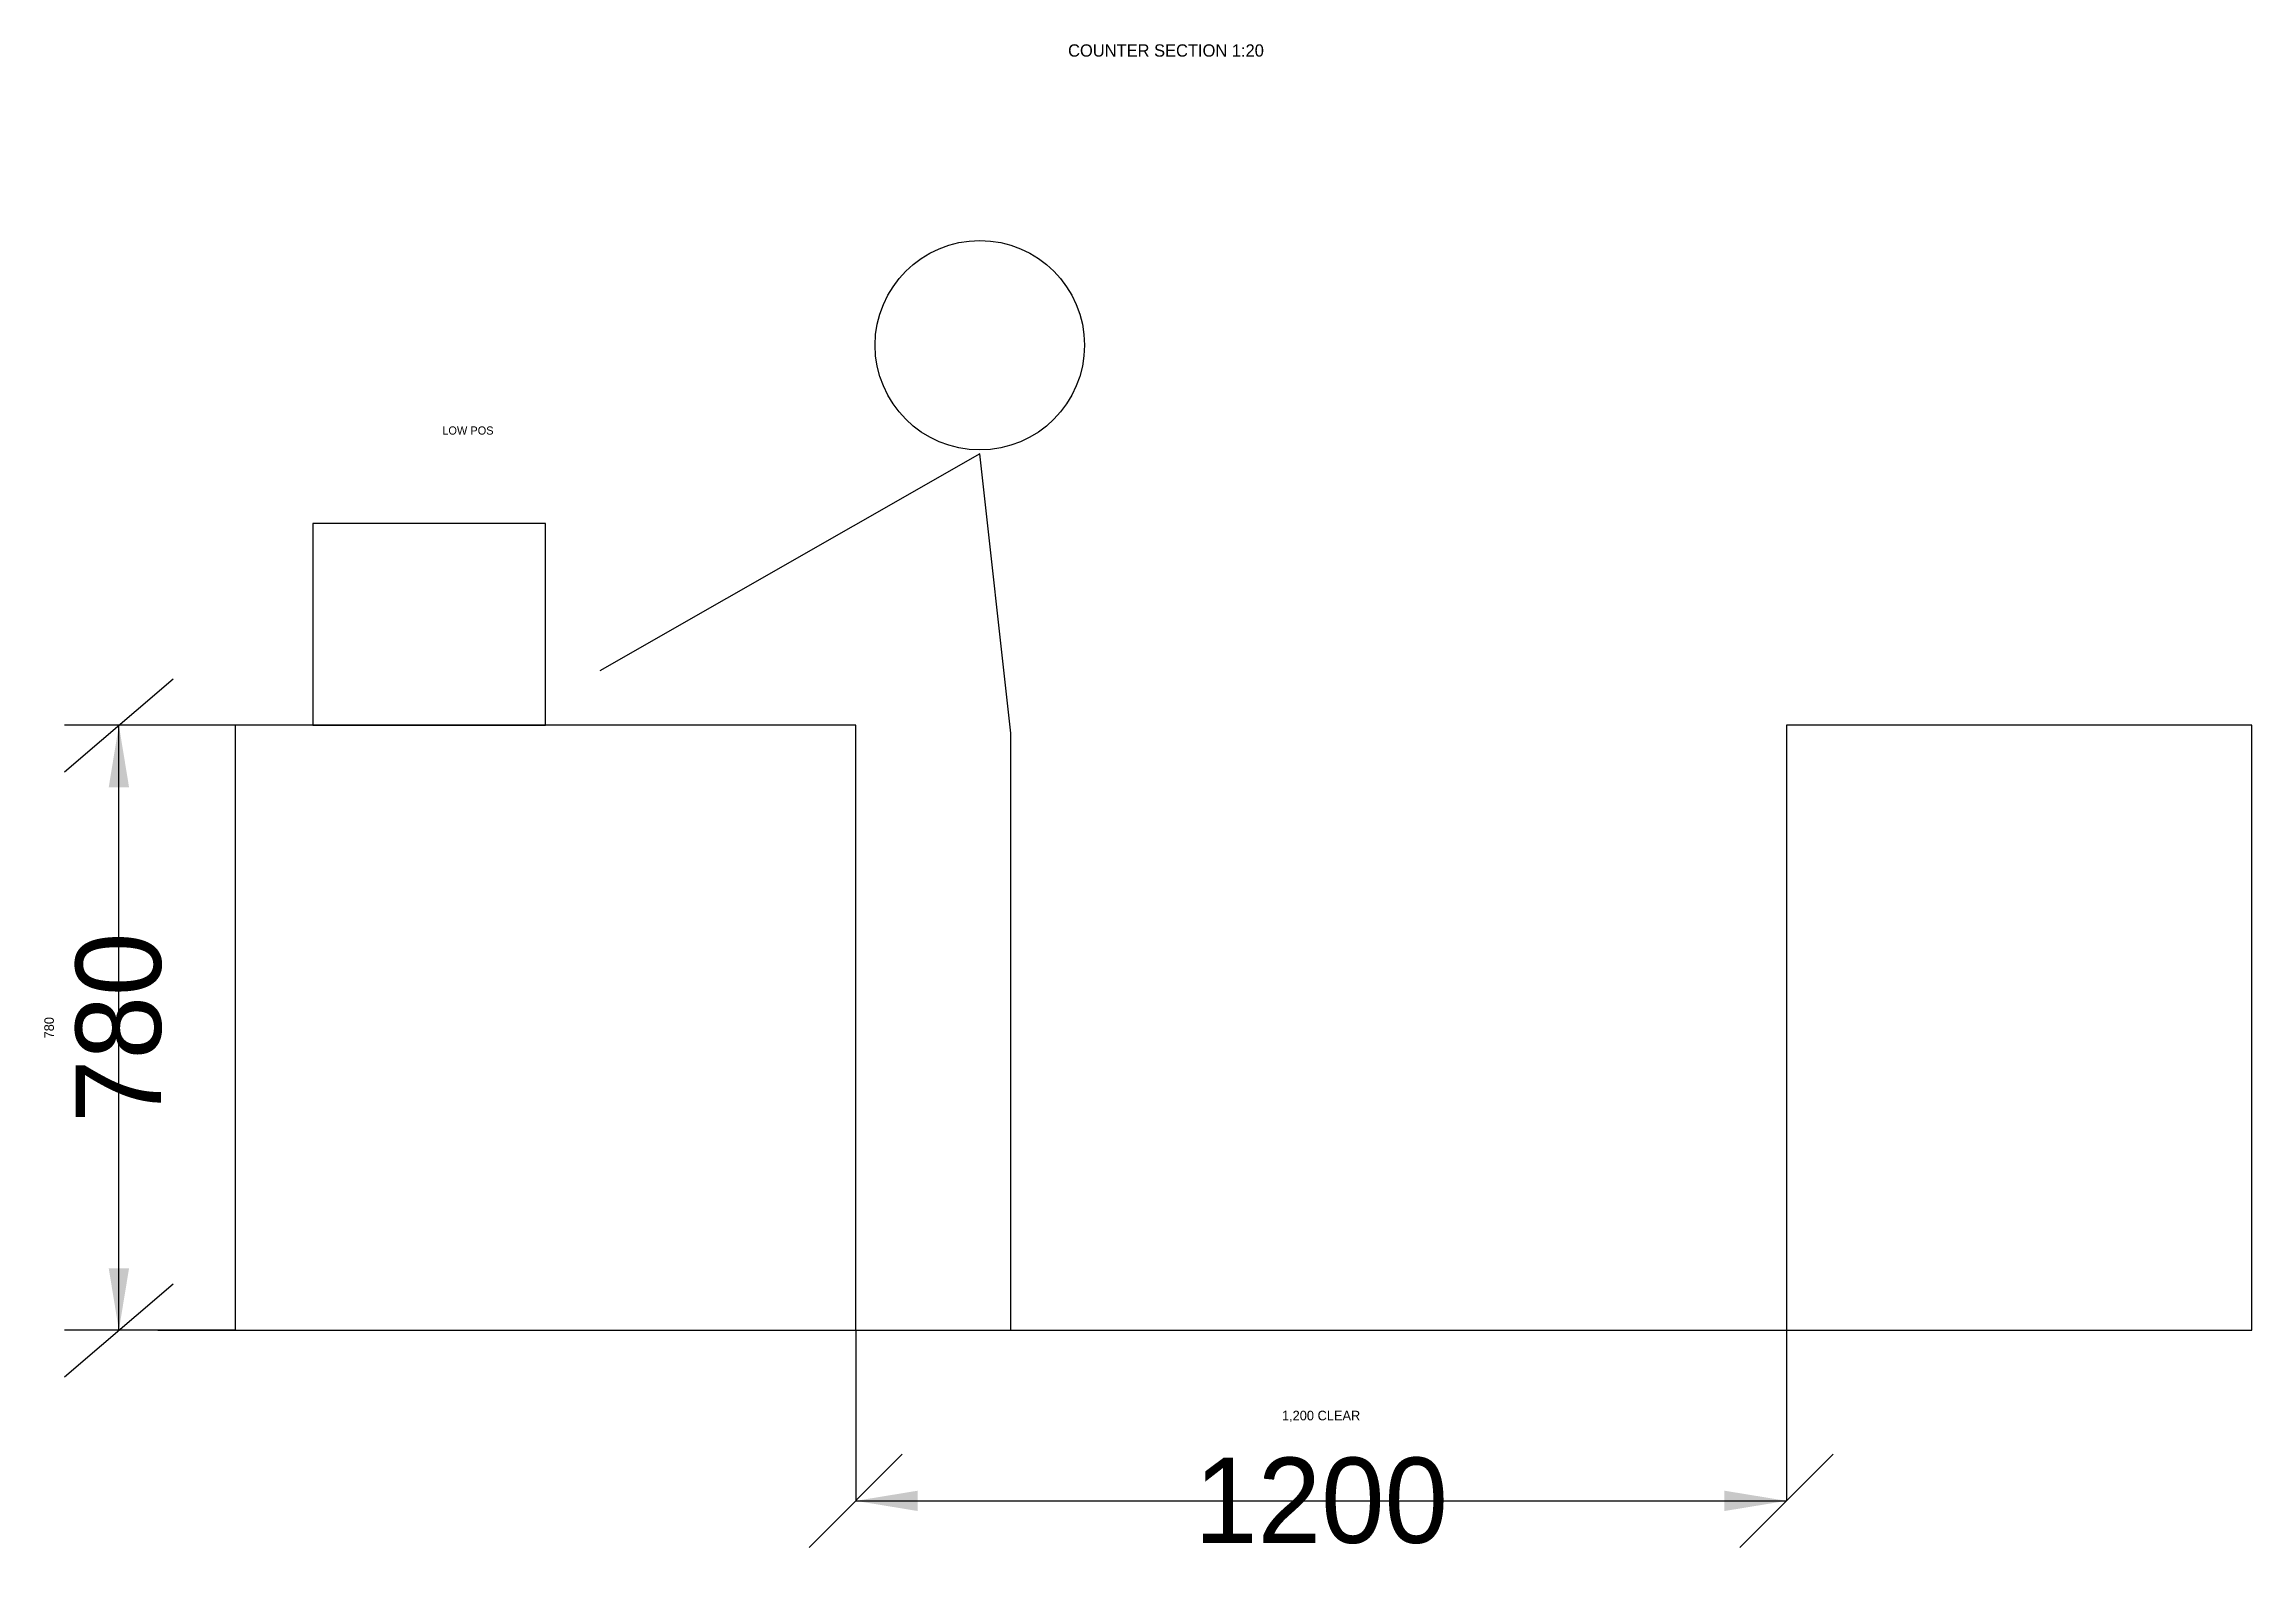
# Model space of a CAD drawing. Header units: millimetres. Extents: x -1160 to 38600, y -2519 to 23410.
# Drawn here: x 35754 to 38600, y -292 to 1658 of the extents above; entities that cross this region are included whole.
import ezdxf
from ezdxf.enums import TextEntityAlignment as Align

# ---------------------------------------------------------------- set-up
doc = ezdxf.new("R2010")
doc.units = ezdxf.units.MM
for name, color, linetype in [('DIM', 8, 'Continuous'), ('EXTERIOR', 7, 'Continuous'), ('ROUTE', 1, 'Continuous'), ('STAFF', 30, 'Continuous'), ('TEXT', 7, 'Continuous')]:
    doc.layers.add(name, color=color, linetype=linetype)
doc.dimstyles.get("Standard").update_dxf_attribs({"dimtxt": 2.5, "dimasz": 2.5, "dimexe": 1.25, "dimexo": 0.625, "dimtad": 1, "dimcen": 2.5, "dimazin": 3, "dimtfac": 1, "dimtmove": 0, "dimatfit": 3})

msp = doc.modelspace()

# ---------------------------------------------------------------- texts
at = {"layer": 'DIM'}
msp.add_text('780', height=12.35, rotation=90, dxfattribs=at).set_placement((35760, 390), align=Align.MIDDLE_CENTER)
msp.add_text('1,200 CLEAR', height=12.347, dxfattribs=at).set_placement((37400, -110), align=Align.MIDDLE_CENTER)
at = {"layer": 'TEXT'}
for s, height, p in [('COUNTER SECTION 1:20', 15.875, (37200, 1650)), ('LOW POS', 10.58, (36300, 1160))]:
    msp.add_text(s, height=height, dxfattribs=at).set_placement(p, align=Align.MIDDLE_CENTER)

# ---------------------------------------------------------------- blocks, each defined once
blk = doc.blocks.new('_CLOSEDFILLED')
at = {"color": 0, "linetype": 'BYBLOCK'}
blk.add_solid([(-1, 0.164), (0, 0), (-1, -0.164)], dxfattribs=at)
blk = doc.blocks.new('*D10')
at = {"color": 8}
for p, q in [((36000, 780), (35850, 780)), ((35850, 555), (35850, 700)), ((35850, 80), (35850, 225)), ((36000, 0), (35850, 0))]:
    blk.add_line(p, q, dxfattribs=at)
at = {"layer": 'Defpoints'}
for p in [(36000, 780), (35850, 0), (36000, 0)]:
    blk.add_point(p, dxfattribs=at)
at = {"color": 8, "xscale": 80, "yscale": 80}
for p, rotation in [((35850, 780), 90), ((35850, 0), 270)]:
    blk.add_blockref('_CLOSEDFILLED', p, dxfattribs=dict(at, rotation=rotation))
at = {"color": 8, "insert": (35850, 390), "char_height": 110, "attachment_point": 5, "rotation": 90}
blk.add_mtext('780', dxfattribs=at)
blk = doc.blocks.new('*D11')
at = {"color": 8}
for p, q in [((36800, 0), (36800, -220)), ((38000, 0), (38000, -220)), ((36880, -220), (37180, -220)), ((37620, -220), (37920, -220))]:
    blk.add_line(p, q, dxfattribs=at)
at = {"layer": 'Defpoints'}
for p in [(36800, 0), (38000, 0), (36800, -220)]:
    blk.add_point(p, dxfattribs=at)
at = {"color": 8, "xscale": 80, "yscale": 80, "rotation": 180}
blk.add_blockref('_CLOSEDFILLED', (36800, -220), dxfattribs=at)
at = {"color": 8, "xscale": 80, "yscale": 80}
blk.add_blockref('_CLOSEDFILLED', (38000, -220), dxfattribs=at)
at = {"color": 8, "insert": (37400, -220), "char_height": 110, "attachment_point": 5}
blk.add_mtext('1200', dxfattribs=at)

# ---------------------------------------------------------------- dimensions: what is measured, and where the dimension line sits
dim = msp.add_linear_dim(base=(35850, 0), p1=(36000, 0), p2=(36000, 780), angle=90, dimstyle='Standard', override={"dimtxt": 110, "dimasz": 80, "dimdec": 0, "dimclrd": 8, "dimclre": 8, "dimclrt": 8})
dim.commit()
dim.dimension.update_dxf_attribs({"geometry": '*D10', "text_midpoint": (35850, 390)})
dim = msp.add_linear_dim(base=(36800, -220), p1=(36800, 0), p2=(38000, 0), dimstyle='Standard', override={"dimtxt": 110, "dimasz": 80, "dimdec": 0, "dimclrd": 8, "dimclre": 8, "dimclrt": 8})
dim.commit()
dim.dimension.update_dxf_attribs({"geometry": '*D11', "text_midpoint": (37400, -220)})

# ---------------------------------------------------------------- linework, layer by layer
at = {"layer": 'DIM'}
for p, q in [((35780, 720), (35920, 840)), ((36000, 780), (35780, 780)), ((35850, 0), (35850, 780)), ((35780, -60), (35920, 60)), ((36000, 0), (35780, 0)), ((36800, 0), (36800, -150)), ((38000, 0), (38000, -150)), ((36740, -280), (36860, -160)), ((37940, -280), (38060, -160)), ((36800, -220), (38000, -220))]:
    msp.add_line(p, q, dxfattribs=at)
at = {"layer": 'EXTERIOR'}
msp.add_line((35900, 0), (38500, 0), dxfattribs=at)
at = {"layer": 'ROUTE'}
for p, q in [((36960, 1130), (36470, 850)), ((37000, 770), (36960, 1130)), ((37000, 0), (37000, 770))]:
    msp.add_line(p, q, dxfattribs=at)
msp.add_circle((36960, 1270), 135, dxfattribs=at)
at = {"layer": 'STAFF'}
for p, q in [((36400, 1040), (36100, 1040)), ((36100, 1040), (36100, 780)), ((36400, 780), (36400, 1040)), ((36800, 780), (36000, 780)), ((36000, 780), (36000, 0)), ((36100, 780), (36400, 780)), ((36800, 0), (36800, 780)), ((38600, 780), (38000, 780)), ((38000, 780), (38000, 0)), ((38600, 0), (38600, 780)), ((36000, 0), (36800, 0)), ((38000, 0), (38600, 0))]:
    msp.add_line(p, q, dxfattribs=at)

msp.set_redraw_order([(e.dxf.handle, doc.entitydb.next_handle()) for e in msp.query("TEXT MTEXT ATTDEF DIMENSION ARC_DIMENSION")])  # texts and dimensions are drawn at this point

doc.saveas('drawing.dxf')
